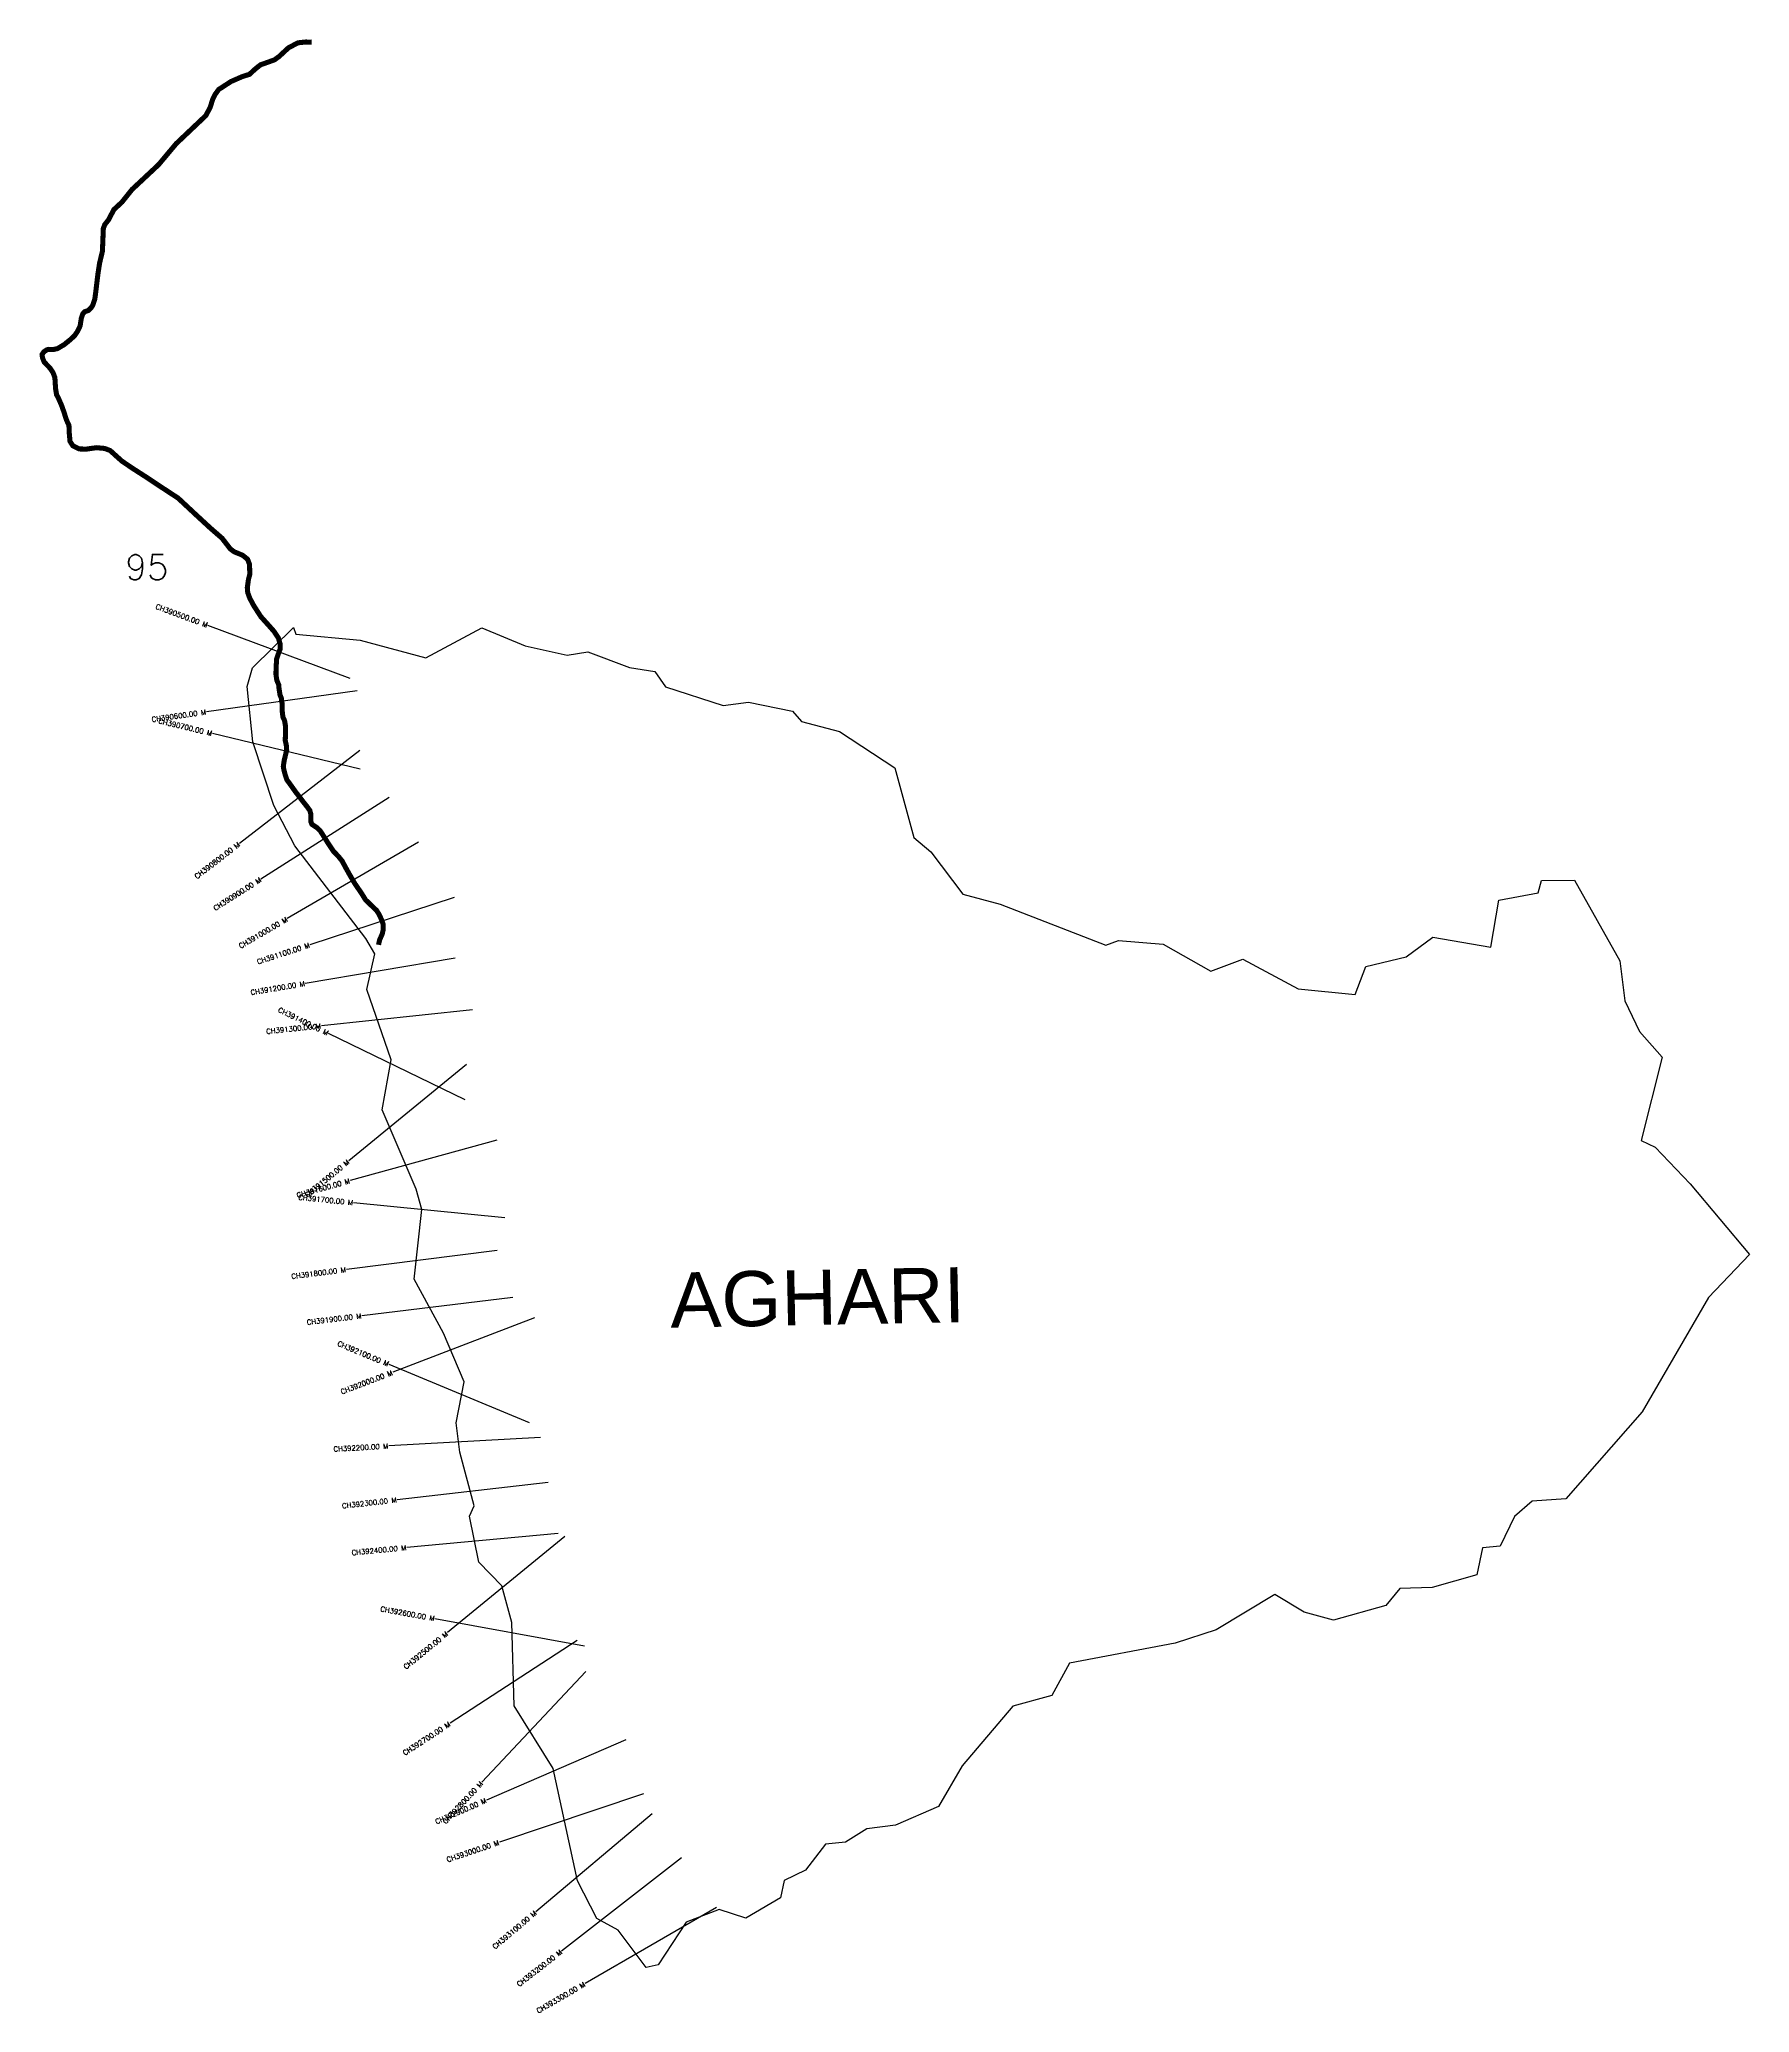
# Model space of a CAD drawing. Header units: metres. Extents: x 301330 to 304707, y 1947885 to 1951780.
import ezdxf
from ezdxf.enums import TextEntityAlignment as Align

# ---------------------------------------------------------------- set-up
doc = ezdxf.new("R2010")
doc.units = ezdxf.units.M
doc.header["$MEASUREMENT"] = 0
for name, color, linetype in [('CS', 134, 'Continuous'), ('CSMark', 6, 'Continuous'), ('UNPROTECTED', 10, 'Continuous'), ('VILLAGE NAME', 250, 'Continuous')]:
    doc.layers.add(name, color=color, linetype=linetype)
doc.styles.get("Standard").update_dxf_attribs({"font": 'simplex.shx'})

msp = doc.modelspace()

# ---------------------------------------------------------------- linework, layer by layer
at = {"color": 6, "flags": 128}
for points in [[(302545.2, 1950532.3), (302566.6, 1950501.7), (302680.5, 1950464.6), (302730.5, 1950471.4), (302817.2, 1950453.4), (302835.2, 1950433.1), (302910.1, 1950413.7), (303019.4, 1950341.5), (303056.9, 1950204.5), (303090, 1950176.3), (303153.7, 1950092.5), (303227.2, 1950072.4), (303436.1, 1949991.6), (303460.9, 1950001), (303549.1, 1949993.8), (303643.4, 1949940.4), (303706.1, 1949963.8), (303815.4, 1949905.3), (303927.9, 1949894.1), (303949.5, 1949949.6), (304028.7, 1949969), (304081.5, 1950007.2), (304195.8, 1949987.7), (304211.8, 1950080.8), (304289.4, 1950094.8), (304296, 1950119.5), (304361.6, 1950120.3), (304450.7, 1949961), (304460.9, 1949881.8), (304489.6, 1949821), (304534.1, 1949770.8), (304492.6, 1949606.1), (304520.8, 1949592.7), (304589.5, 1949520.8), (304706.9, 1949381.2), (304625.7, 1949295.9), (304495.2, 1949070.5), (304344.3, 1948898.6), (304277.7, 1948894.2), (304242.7, 1948863.6), (304214.2, 1948805.2), (304179.8, 1948802.1), (304168.6, 1948748.5), (304080, 1948723.4), (304016.1, 1948721.7), (303989, 1948687.9), (303885.6, 1948659), (303827.8, 1948675.3), (303769.3, 1948710), (303653.5, 1948640.1), (303572.5, 1948613.5), (303364.1, 1948574.6), (303329, 1948510.4), (303251.9, 1948489.5), (303152.1, 1948371.5), (303105.4, 1948291.1), (303020.7, 1948254.6), (302964.1, 1948247.6), (302922, 1948220.7), (302882.6, 1948217.1), (302843.1, 1948165.4), (302800.7, 1948145.5), (302793.7, 1948111.3), (302725.1, 1948071), (302672.5, 1948088.2), (302607.1, 1948063.3), (302551.6, 1947979), (302527.9, 1947973.3), (302472.9, 1948047.5), (302431, 1948070.6), (302392.4, 1948144.8), (302344.8, 1948366.6), (302267.5, 1948490.3), (302262.8, 1948654.8), (302243.4, 1948726.9), (302197.6, 1948773.9), (302179.4, 1948864.5), (302188.5, 1948884.9), (302160.1, 1948991), (302152.9, 1949048.5), (302169, 1949129.6), (302128.3, 1949225.9), (302070.2, 1949332.2), (302085.5, 1949469.7), (302074.2, 1949509.9), (302006.8, 1949666.6), (302024.8, 1949765.6), (301976.3, 1949903.9), (301992.4, 1949974.5), (301974.7, 1950005), (301834.4, 1950187.8), (301792.8, 1950267.7), (301751.3, 1950393.2), (301740.6, 1950502.2), (301750.6, 1950539.1), (301832, 1950619), (301836.3, 1950605.7), (301963.4, 1950594.1), (302092.8, 1950558.8), (302203.9, 1950617.9), (302289.2, 1950582.8), (302372, 1950564.4), (302412.8, 1950571), (302495.1, 1950539.9)], [(302495.1, 1950539.9), (302545.2, 1950532.3)]]:
    msp.add_lwpolyline(points, dxfattribs=at)
at = {"layer": 'CS'}
for p, q in [((301943.9, 1950518.3), (301662.7, 1950622.9)), ((301957.2, 1950493.8), (301660.1, 1950452.3)), ((301963.6, 1950339.3), (301671.9, 1950409.4)), ((301962.5, 1950375.7), (301724.9, 1950192.6)), ((302020.7, 1950283), (301767.4, 1950122.2)), ((302078.7, 1950195.2), (301819.6, 1950044.1)), ((302149.3, 1950085.6), (301864.2, 1949992.4)), ((302151, 1949966), (301855.1, 1949916.3)), ((302185.2, 1949864), (301886.9, 1949832.7)), ((302170.8, 1949686.1), (301900.9, 1949817.1)), ((302173.1, 1949756.2), (301941, 1949566.1)), ((302233, 1949606.7), (301943.9, 1949526.9)), ((302248.9, 1949453.6), (301950.4, 1949483.3)), ((302233.8, 1949388.8), (301936.2, 1949351.3)), ((302264.7, 1949295.9), (301966.8, 1949260.1)), ((302307.9, 1949255.9), (302027.7, 1949148.7)), ((302297.5, 1949048.6), (302020.5, 1949163.9)), ((302319.6, 1949020), (302020, 1949003.1)), ((302334.5, 1948930.7), (302036.4, 1948896.9)), ((302354.4, 1948830.1), (302055.6, 1948802.4)), ((302367.8, 1948824.7), (302135.7, 1948634.6)), ((302406.3, 1948608.2), (302111.2, 1948662.1)), ((302392.2, 1948619.4), (302140.9, 1948455.6)), ((302409.2, 1948557.9), (302203.8, 1948339.2)), ((302488, 1948423.3), (302212.7, 1948304.1)), ((302522.7, 1948316.4), (302238.3, 1948220.8)), ((302539.7, 1948276.8), (302310.4, 1948083.4)), ((302597.9, 1948190.2), (302361.1, 1948006.1)), ((302667, 1948092.3), (302407.4, 1947941.9))]:
    msp.add_line(p, q, dxfattribs=at)
at = {"layer": 'UNPROTECTED', "const_width": 10, "flags": 128}
msp.add_lwpolyline([(301867.8, 1951774.2), (301856.1, 1951774.7), (301840.9, 1951773.1), (301822.2, 1951763.5), (301813.4, 1951755.4), (301803.7, 1951746.3), (301794.4, 1951739.5), (301779.4, 1951734.1), (301766.6, 1951729.6), (301756.2, 1951721.3), (301744.9, 1951710.9), (301730.1, 1951706.1), (301708.3, 1951696.6), (301690.6, 1951685.1), (301684.1, 1951680.9), (301676.6, 1951670.6), (301671.9, 1951660.6), (301667.6, 1951646.4), (301658.9, 1951629.6), (301631.7, 1951603.8), (301600.2, 1951574), (301565.4, 1951532.5), (301536, 1951505), (301513, 1951483.5), (301493.1, 1951458.6), (301476.9, 1951443.6), (301471.5, 1951433), (301466.7, 1951423.8), (301458.9, 1951413.9), (301456.3, 1951406.3), (301455.6, 1951388.9), (301454.5, 1951361.6), (301448.9, 1951338), (301445.7, 1951317.3), (301443.3, 1951297.6), (301441.1, 1951279.3), (301439.5, 1951267.5), (301435.5, 1951255.2), (301432.3, 1951250.1), (301426.5, 1951244.5), (301419.4, 1951242.2), (301415.8, 1951238.1), (301412.9, 1951230), (301410.5, 1951214.3), (301404.9, 1951202.7), (301399.6, 1951195), (301390.9, 1951186.9), (301379, 1951177.3), (301365.8, 1951169.4), (301357.3, 1951167.5), (301349, 1951167.9), (301345.1, 1951167.2), (301338.8, 1951163.1), (301335.3, 1951157.9), (301336.1, 1951151.4), (301339.4, 1951143.1), (301351.1, 1951130.7), (301357, 1951121.8), (301360.6, 1951112.3), (301362, 1951090.3), (301364, 1951078.4), (301368.4, 1951069.8), (301374.5, 1951055.7), (301378.8, 1951043.2), (301383.9, 1951027.5), (301388.4, 1951018.2), (301389, 1951003), (301390.5, 1950986.3), (301396, 1950977.8), (301408.7, 1950971.3), (301422.9, 1950971), (301442.8, 1950973.8), (301458.9, 1950972.3), (301469.9, 1950968.1), (301480.9, 1950958.1), (301493.2, 1950947.1), (301516.4, 1950931.5), (301542.7, 1950914.6), (301573.3, 1950894.3), (301604, 1950874.2), (301636.8, 1950843.6), (301667.1, 1950815.6), (301690.8, 1950795), (301706.9, 1950774.1), (301715, 1950768.1), (301731.1, 1950761.6), (301741.2, 1950753.5), (301745, 1950743.4), (301745.5, 1950723.9), (301742.9, 1950713.9), (301740.6, 1950697.4), (301741.4, 1950687.7), (301745.5, 1950676.6), (301753.3, 1950662), (301767.3, 1950640.3), (301782.7, 1950623.2), (301793.4, 1950611.1), (301801.9, 1950598.2), (301805.7, 1950585.3), (301805.5, 1950576.5), (301801.7, 1950566.2), (301798.5, 1950556.7), (301797.4, 1950539), (301797.2, 1950526), (301798.9, 1950514.5), (301802.6, 1950505.7), (301803.3, 1950497.8), (301805.1, 1950486.1), (301807.8, 1950479.3), (301809.4, 1950467.8), (301809.7, 1950451.6), (301810.9, 1950442.2), (301814.2, 1950434.8), (301815.9, 1950424.8), (301816, 1950410.9), (301815.5, 1950395.7), (301817.6, 1950386.4), (301818.3, 1950376.8), (301816.7, 1950370.1), (301813.4, 1950356.2), (301811.7, 1950344.7), (301812.5, 1950339.3), (301815.2, 1950328.9), (301818.7, 1950318.2), (301826.7, 1950307.3), (301835.6, 1950294.7), (301844.5, 1950283.2), (301850.3, 1950275.6), (301859.1, 1950264.5), (301864, 1950257.7), (301866, 1950250.6), (301866.1, 1950243.3), (301866, 1950235.8), (301868.2, 1950230.2), (301878.1, 1950223.6), (301884.4, 1950217.7), (301887.9, 1950212.3), (301899.4, 1950194.1), (301910.2, 1950177.7), (301920.6, 1950166.8), (301928, 1950157.7), (301933.6, 1950147), (301942.9, 1950130.4), (301952.7, 1950113.6), (301966.1, 1950094.1), (301974, 1950081.3), (301983.6, 1950072), (301995.7, 1950060.4), (302000.8, 1950052.6), (302006.1, 1950041), (302008.8, 1950032.8), (302008.9, 1950022), (302006.9, 1950013.6), (302001.9, 1950002.1), (301999.9, 1949993.5), (301999.7, 1949992.4)], dxfattribs=at)

# ---------------------------------------------------------------- texts
at = {"insert": (301499.5, 1950763), "char_height": 50, "attachment_point": 1}
msp.add_mtext_dynamic_manual_height_columns('95', width=70.183, gutter_width=1, heights=[0], dxfattribs=at)
at = {"layer": 'CSMark'}
for s, rotation, p in [('CH390500.00 M', 339.5916, (301661.8, 1950623.2)), ('CH390600.00 M', 7.9512, (301659.1, 1950452.1)), ('CH390700.00 M', 346.4981, (301670.9, 1950409.6)), ('CH390800.00 M', 37.6156, (301724.1, 1950192)), ('CH390900.00 M', 32.3972, (301766.5, 1950121.7)), ('CH391000.00 M', 30.2433, (301818.7, 1950043.6)), ('CH391100.00 M', 18.0984, (301863.2, 1949992.1)), ('CH391200.00 M', 9.5372, (301854.1, 1949916.1)), ('CH391400.00 M', 334.1023, (301900, 1949817.6)), ('CH391300.00 M', 5.9939, (301885.9, 1949832.6)), ('CH391500.00 M', 39.3031, (301940.2, 1949565.5)), ('CH391600.00 M', 15.4357, (301942.9, 1949526.6)), ('CH391700.00 M', 354.3251, (301949.4, 1949483.4)), ('CH391800.00 M', 7.1814, (301935.2, 1949351.2)), ('CH391900.00 M', 6.8516, (301965.8, 1949260)), ('CH392100.00 M', 337.3823, (302019.6, 1949164.3)), ('CH392000.00 M', 20.9496, (302026.8, 1949148.3)), ('CH392200.00 M', 3.2333, (302019, 1949003)), ('CH392300.00 M', 6.474, (302035.4, 1948896.8)), ('CH392400.00 M', 5.2904, (302054.6, 1948802.3)), ('CH392600.00 M', 349.6455, (302110.2, 1948662.3)), ('CH392500.00 M', 39.3193, (302134.9, 1948634)), ('CH392700.00 M', 33.0923, (302140, 1948455)), ('CH392800.00 M', 46.7789, (302203.1, 1948338.5)), ('CH392900.00 M', 23.4078, (302211.8, 1948303.7)), ('CH393000.00 M', 18.5746, (302237.4, 1948220.5)), ('CH393100.00 M', 40.1303, (302309.6, 1948082.8)), ('CH393200.00 M', 37.8575, (302360.3, 1948005.5)), ('CH393300.00 M', 30.0939, (302406.6, 1947941.4))]:
    msp.add_text(s, height=10, rotation=rotation, dxfattribs=at).set_placement(p, align=Align.MIDDLE_RIGHT)
at = {"layer": 'VILLAGE NAME', "insert": (302574.4, 1949345.2), "char_height": 108.748, "attachment_point": 1, "rotation": 1.1028}
msp.add_mtext_dynamic_manual_height_columns('{\\fArial|b0|i0|c0|p34;AGHARI}', width=1571.314, gutter_width=543.7, heights=[0], dxfattribs=at)

doc.saveas('drawing.dxf')
